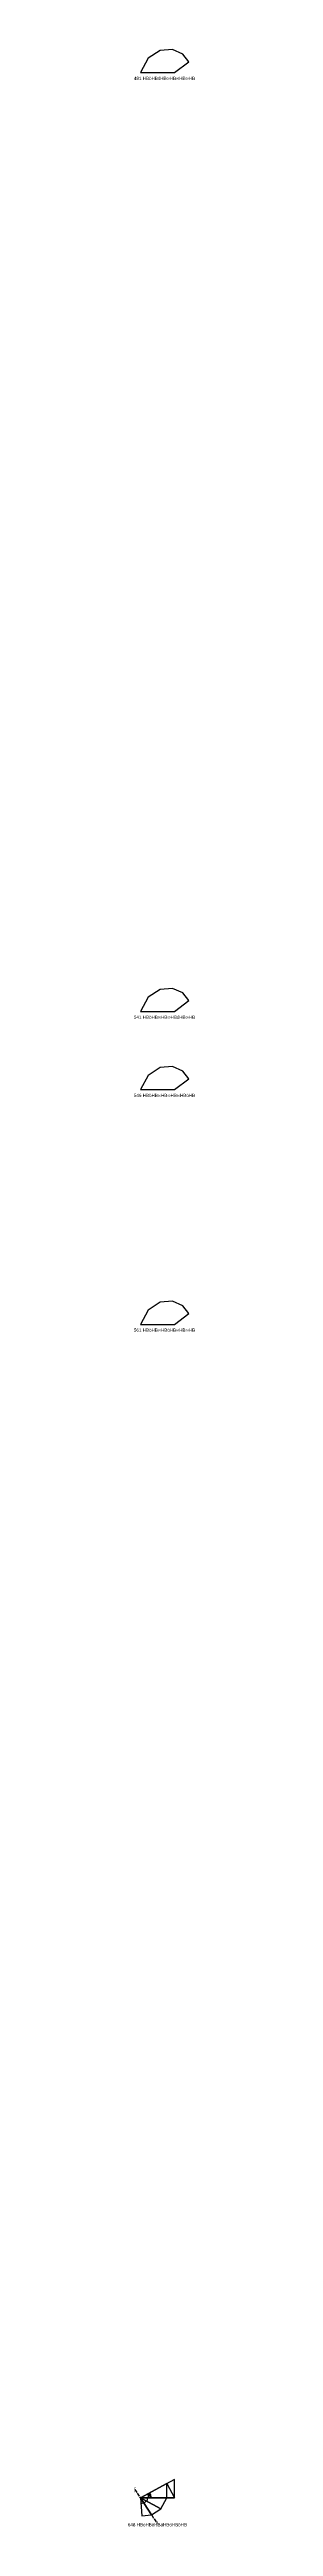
# Model space of a CAD drawing. Header units: millimetres. Extents: x 122552 to 1654769, y -10280102 to 62068.
# Drawn here: x 1263638 to 1286319, y -6429573 to -5585896 of the extents above; entities that cross this region are included whole.
import ezdxf
from ezdxf.enums import TextEntityAlignment as Align

# ---------------------------------------------------------------- set-up
doc = ezdxf.new("R2010")
doc.units = ezdxf.units.MM
doc.linetypes.add('ACAD_ISO02W100', pattern=[15, 12, -3])
for name, color, linetype in [('BASE', 170, 'Continuous'), ('HYPOTENUSE', 20, 'Continuous'), ('PERPENDICULAR', 90, 'Continuous'), ('Standard', 7, 'Continuous')]:
    doc.layers.add(name, color=color, linetype=linetype)
doc.styles.add('Arial', font='arial_0.ttf')

# ---------------------------------------------------------------- blocks, each defined once
blk = doc.blocks.new('fundamental_block_GT')
at = {"color": 4}
blk.add_arc((0, -2), 277, 359.9799, 28.42535, dxfattribs=at)
at = {"layer": 'BASE'}
blk.add_line((0, 0), (879, -7), dxfattribs=at)
at = {"layer": 'HYPOTENUSE'}
blk.add_line((883, 469), (0, 0), dxfattribs=at)
at = {"layer": 'PERPENDICULAR'}
blk.add_line((879, -7), (883, 469), dxfattribs=at)

msp = doc.modelspace()

# ---------------------------------------------------------------- linework, layer by layer
at = {"linetype": 'ACAD_ISO02W100', "ltscale": 100}
msp.add_line((1265917, -6416949), (1273454, -6428544), dxfattribs=at)
for points in [[(1278767, -5585896), (1274510, -5586234), (1270438, -5588881), (1267801, -5593739), (1279389, -5593739), (1284206, -5590034), (1282196, -5587419)], [(1278767, -5905680), (1274510, -5906018), (1270438, -5908665), (1267801, -5913523), (1279389, -5913523), (1284206, -5909818), (1282196, -5907203)], [(1278767, -5932329), (1274510, -5932666), (1270438, -5935314), (1267801, -5940171), (1279389, -5940171), (1284206, -5936467), (1282196, -5933852)], [(1278767, -6012275), (1274510, -6012612), (1270438, -6015260), (1267801, -6020117), (1279389, -6020117), (1284206, -6016413), (1282196, -6013798)]]:
    msp.add_lwpolyline(points, close=True)

# ---------------------------------------------------------------- block references
for xscale, yscale, zscale, rotation in [(6.914651890687201, 6.914651890687201, 6.914651890687201, 275.0233344764058), (7.867265571232967, 7.867265571232967, 7.867265571232967, 303.5116672382053), (-11.58735412275403, 11.58735412275403, 11.58735412275403, 207.9999999999996), (10.18429076373601, 10.18429076373601, 10.18429076373601, 0.4883327617926961), (8.951118371073806, 8.951118371073806, 8.951118371073806, 332.0000000000033)]:
    msp.add_blockref('fundamental_block_GT', (1267801, -6419847), dxfattribs=dict(xscale=xscale, yscale=yscale, zscale=zscale, rotation=rotation))
at = {"layer": 'Standard', "xscale": 13.18371388650824, "yscale": 13.18371388650824, "zscale": 13.18371388650824, "rotation": 0.4883327617913192}
msp.add_blockref('fundamental_block_GT', (1267801, -6419847), dxfattribs=at)

# ---------------------------------------------------------------- texts
at = {"style": 'Arial'}
for s, p in [('481 HBöHBóHB∞HB∞HB∞HB', (1276004, -5595699)), ('541 HBöHB∞HB∞HBóHB∞HB', (1276004, -5915483)), ('546 HBöHB∞HB∞HB∞HBóHB', (1276004, -5942132)), ('561 HBöHB∞HBóHB∞HB∞HB', (1276004, -6022078)), ('⌠', (1265917, -6416949)), ('648 HBòHBöHBöHBöHBöHB', (1273595, -6428992)), ('⌡', (1273454, -6428544))]:
    msp.add_text(s, height=1100, dxfattribs=at).set_placement(p, align=Align.MIDDLE_CENTER)

doc.saveas('drawing.dxf')
